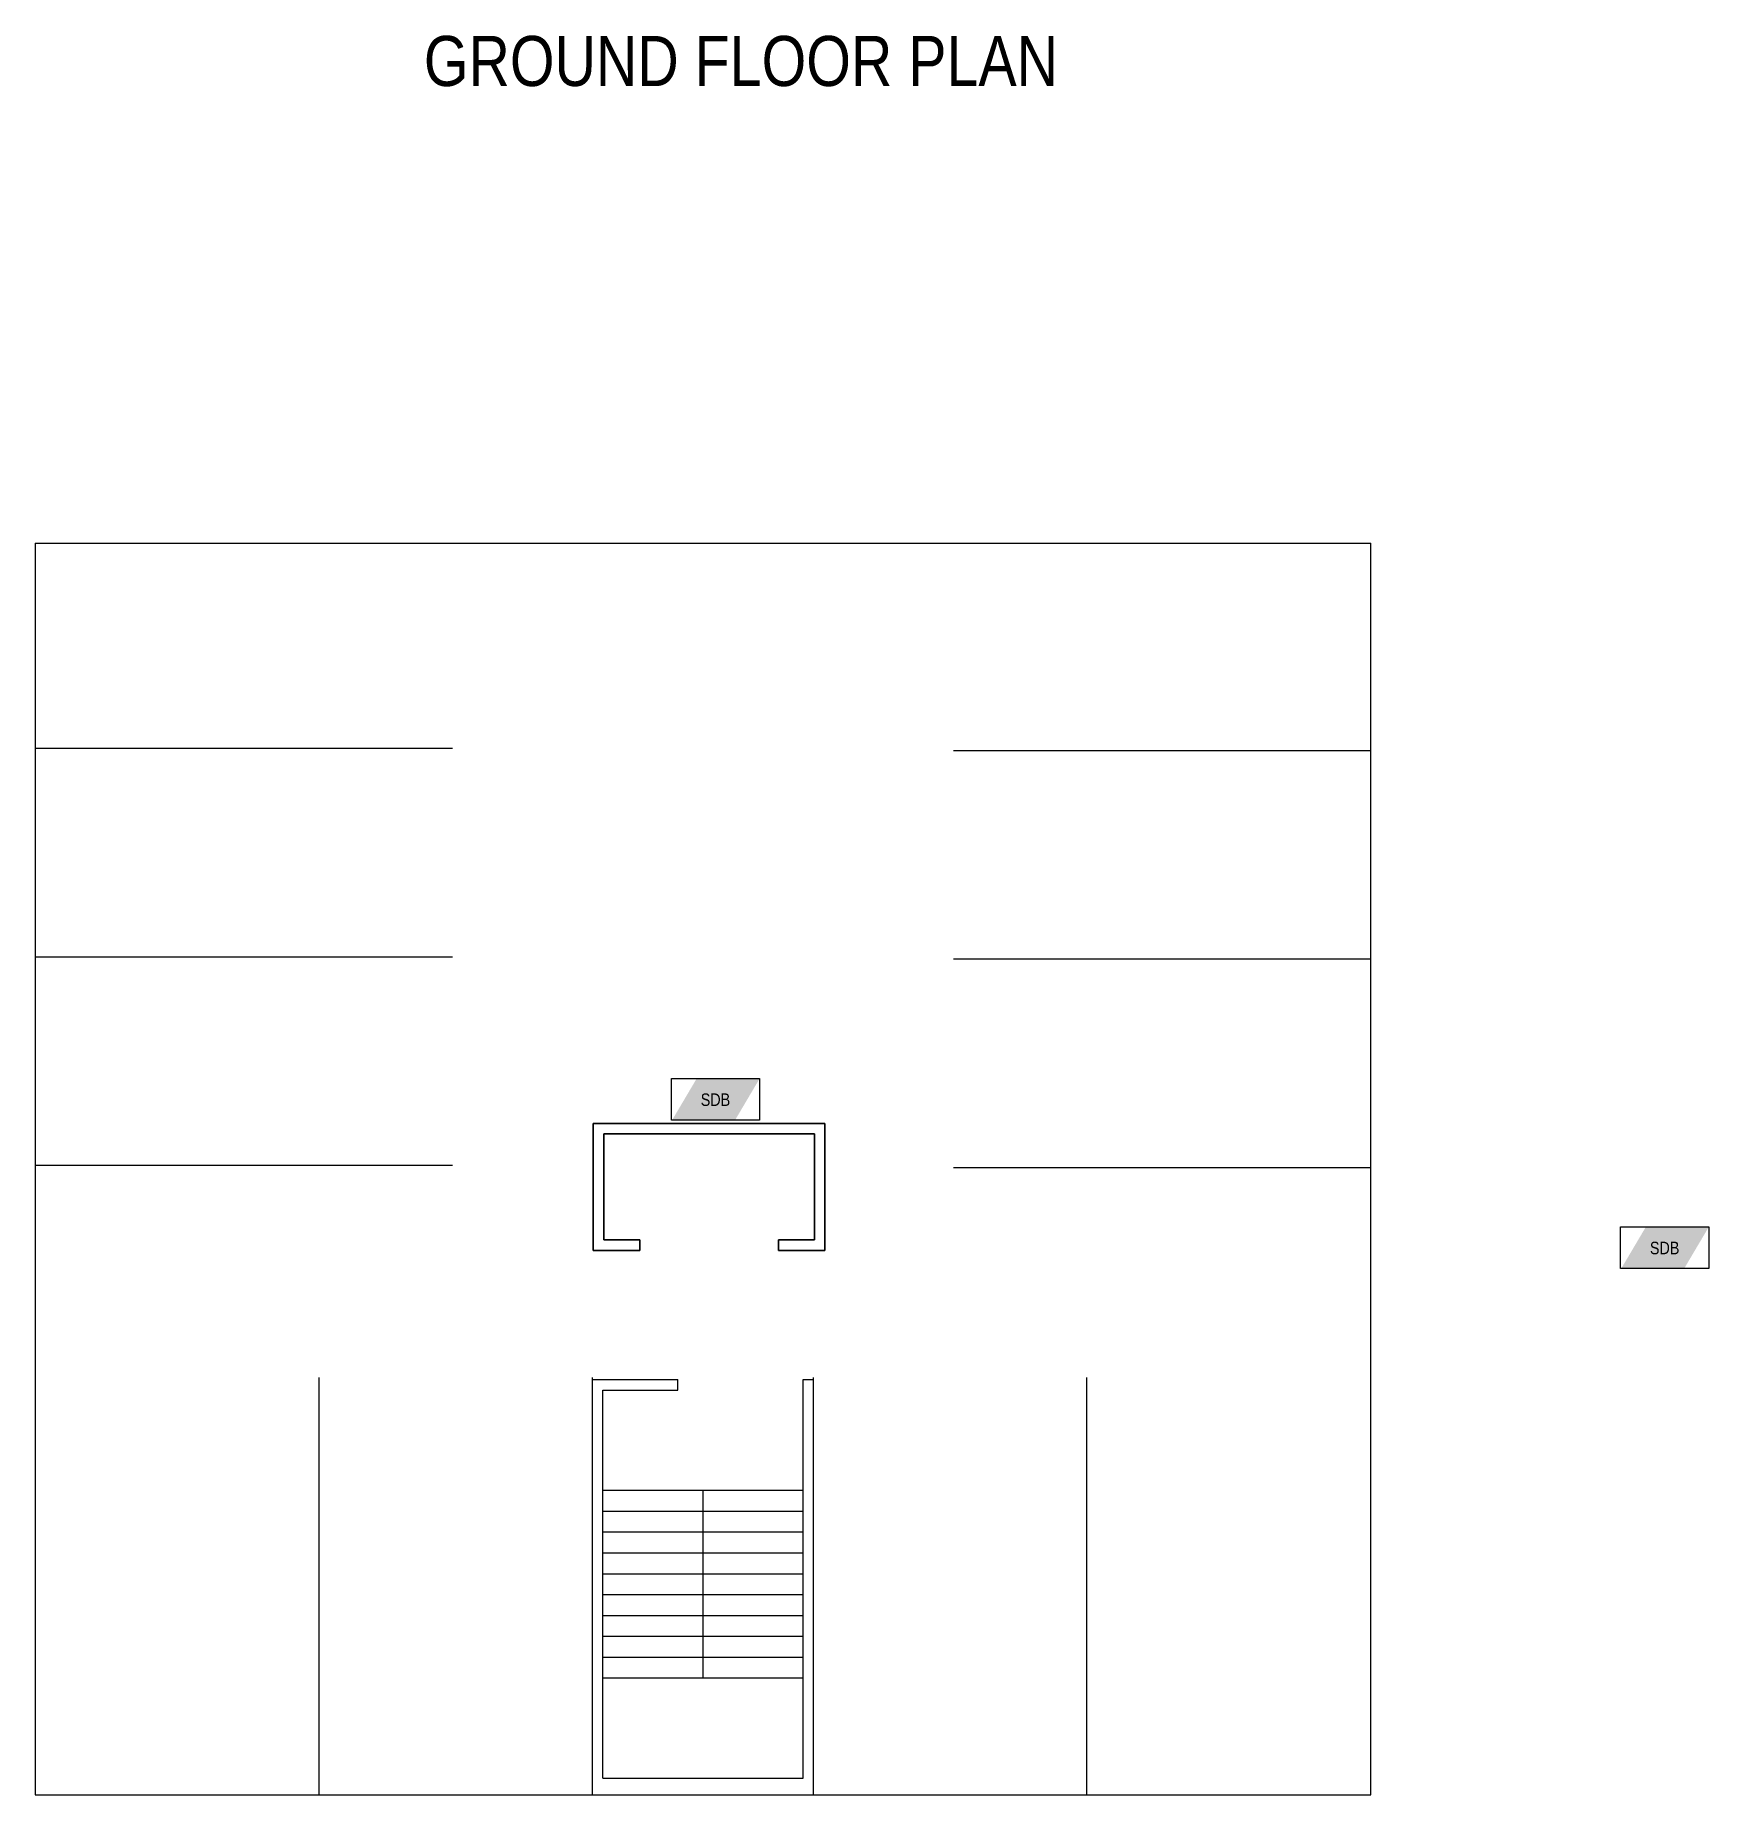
# Model space of a CAD drawing. Header units: inches. Extents: x 633521 to 2450508, y -834496 to 165976.
# Drawn here: x 2430457 to 2450508, y 101783 to 122869 of the extents above; entities that cross this region are included whole.
import ezdxf

# ---------------------------------------------------------------- set-up
doc = ezdxf.new("R2010")
doc.units = ezdxf.units.IN
doc.header["$MEASUREMENT"] = 0
doc.layers.add('ELE', color=1, linetype='Continuous')
doc.styles.get("Standard").update_dxf_attribs({"font": 'technic_.ttf'})

msp = doc.modelspace()

# ---------------------------------------------------------------- texts
at = {"color": 18, "lineweight": 30, "true_color": 0x000000, "char_height": 150, "attachment_point": 1}
for insert in [(2438358, 110187.8), (2449730.1, 108410.5)]:
    msp.add_mtext_dynamic_manual_height_columns('\\pxqc;{\\C255;\\c16777215;SDB}', width=498.198, gutter_width=1250, heights=[0], dxfattribs=dict(at, insert=insert))
at = {"layer": 'ELE', "color": 4, "insert": (2430910.4, 122860.3), "char_height": 600, "attachment_point": 1}
msp.add_mtext_dynamic_manual_height_columns('\\pxqc,tc24;{\\C7;GROUND FLOOR PLAN}', width=16004, gutter_width=1250, heights=[0], dxfattribs=at)

# ---------------------------------------------------------------- hatches: boundary and pattern name
at = {"true_color": 0x000000}
h = msp.add_hatch(color=18, dxfattribs=at)
h.dxf.hatch_style = 1
h.paths.add_polyline_path([(2438381.7, 110365.2), (2438087.2, 109867), (2438841.5, 109867), (2439136, 110365.2)])
h = msp.add_hatch(color=18, dxfattribs=at)
h.dxf.hatch_style = 1
h.paths.add_polyline_path([(2449753.8, 108587.9), (2449459.3, 108089.7), (2450213.5, 108089.7), (2450508, 108587.9)])

# ---------------------------------------------------------------- linework, layer by layer
at = {"color": 18, "lineweight": 30, "true_color": 0x000000}
for p, q in [((2437143.1, 108505.8), (2437143.1, 109829.2)), ((2439393.1, 109829.2), (2437143.1, 109829.2)), ((2437268.1, 108431.7), (2437268.1, 109704.2)), ((2439393.1, 109704.2), (2437268.1, 109704.2)), ((2439393.1, 109829.2), (2439657.5, 109829.2)), ((2439393.1, 109704.2), (2439657.5, 109704.2)), ((2439657.5, 109829.2), (2439918.1, 109829.2)), ((2439657.5, 109704.2), (2439793.1, 109704.2)), ((2439793.1, 108505.8), (2439793.1, 109704.2)), ((2439918.1, 108505.8), (2439918.1, 109829.2)), ((2437143.1, 108505.8), (2437143.1, 108307.3)), ((2437268.1, 108431.7), (2437700.2, 108431.7)), ((2437700.2, 108431.7), (2437700.2, 108306.7)), ((2439793.1, 108431.7), (2439361, 108431.7)), ((2439361, 108431.7), (2439361, 108306.7)), ((2439793.1, 108505.8), (2439793.1, 108431.7)), ((2439918.1, 108505.8), (2439918.1, 108306.7)), ((2437268.1, 108307.3), (2437143.1, 108307.3)), ((2437268.1, 108306.7), (2437700.2, 108306.7)), ((2439793.1, 108306.7), (2439361, 108306.7)), ((2439793.9, 108306.7), (2439918.9, 108306.7))]:
    msp.add_line(p, q, dxfattribs=at)
at = {"color": 18, "true_color": 0x000000}
for points in [[(2439136, 110365.2), (2439136, 109867), (2438078.5, 109867), (2438078.5, 110365.2)], [(2450508, 108587.9), (2450508, 108089.7), (2449450.5, 108089.7), (2449450.5, 108587.9)]]:
    msp.add_lwpolyline(points, close=True, dxfattribs=at)
at = {"layer": 'ELE', "color": 18, "true_color": 0x000000}
for p, q in [((2430457, 116782.7), (2430457, 101782.7)), ((2430457, 116782.7), (2446457, 116782.7)), ((2446457, 101782.7), (2446457, 116782.7)), ((2430457, 114325), (2435457, 114325)), ((2441457, 114299), (2446457, 114299)), ((2430457, 111825), (2435457, 111825)), ((2441457, 111799), (2446457, 111799)), ((2435457, 109325), (2430457, 109325)), ((2441457, 109299), (2446457, 109299)), ((2433857, 106782.7), (2433857, 101782.7)), ((2437132, 101782.7), (2437132, 106782.7)), ((2437132, 106757.7), (2438032, 106757.7)), ((2437132, 106632.7), (2437132, 106757.7)), ((2438032, 106757.7), (2438157, 106757.7)), ((2438157, 106632.7), (2438157, 106757.7)), ((2439657, 106757.7), (2439782, 106757.7)), ((2439657, 101982.7), (2439657, 106757.7)), ((2439782, 101782.7), (2439782, 106782.7)), ((2439782, 106632.7), (2439782, 106757.7)), ((2443057, 101782.7), (2443057, 106782.7)), ((2437257, 106632.7), (2438157, 106632.7)), ((2437257, 101982.7), (2437257, 106632.7)), ((2437257, 105432.7), (2439657, 105432.7)), ((2438457, 105432.7), (2438457, 103182.7)), ((2437257, 105182.7), (2439657, 105182.7)), ((2437257, 104932.7), (2439657, 104932.7)), ((2437257, 104682.7), (2439657, 104682.7)), ((2437257, 104432.7), (2439657, 104432.7)), ((2437257, 104182.7), (2439657, 104182.7)), ((2437257, 103932.7), (2439657, 103932.7)), ((2437257, 103682.7), (2439657, 103682.7)), ((2437257, 103432.7), (2439657, 103432.7)), ((2437257, 103182.7), (2439657, 103182.7)), ((2437257, 101982.7), (2439657, 101982.7)), ((2430457, 101782.7), (2446457, 101782.7))]:
    msp.add_line(p, q, dxfattribs=at)

msp.set_redraw_order([(e.dxf.handle, doc.entitydb.next_handle()) for e in msp.query("TEXT MTEXT ATTDEF DIMENSION ARC_DIMENSION")])  # texts and dimensions are drawn at this point

doc.saveas('drawing.dxf')
